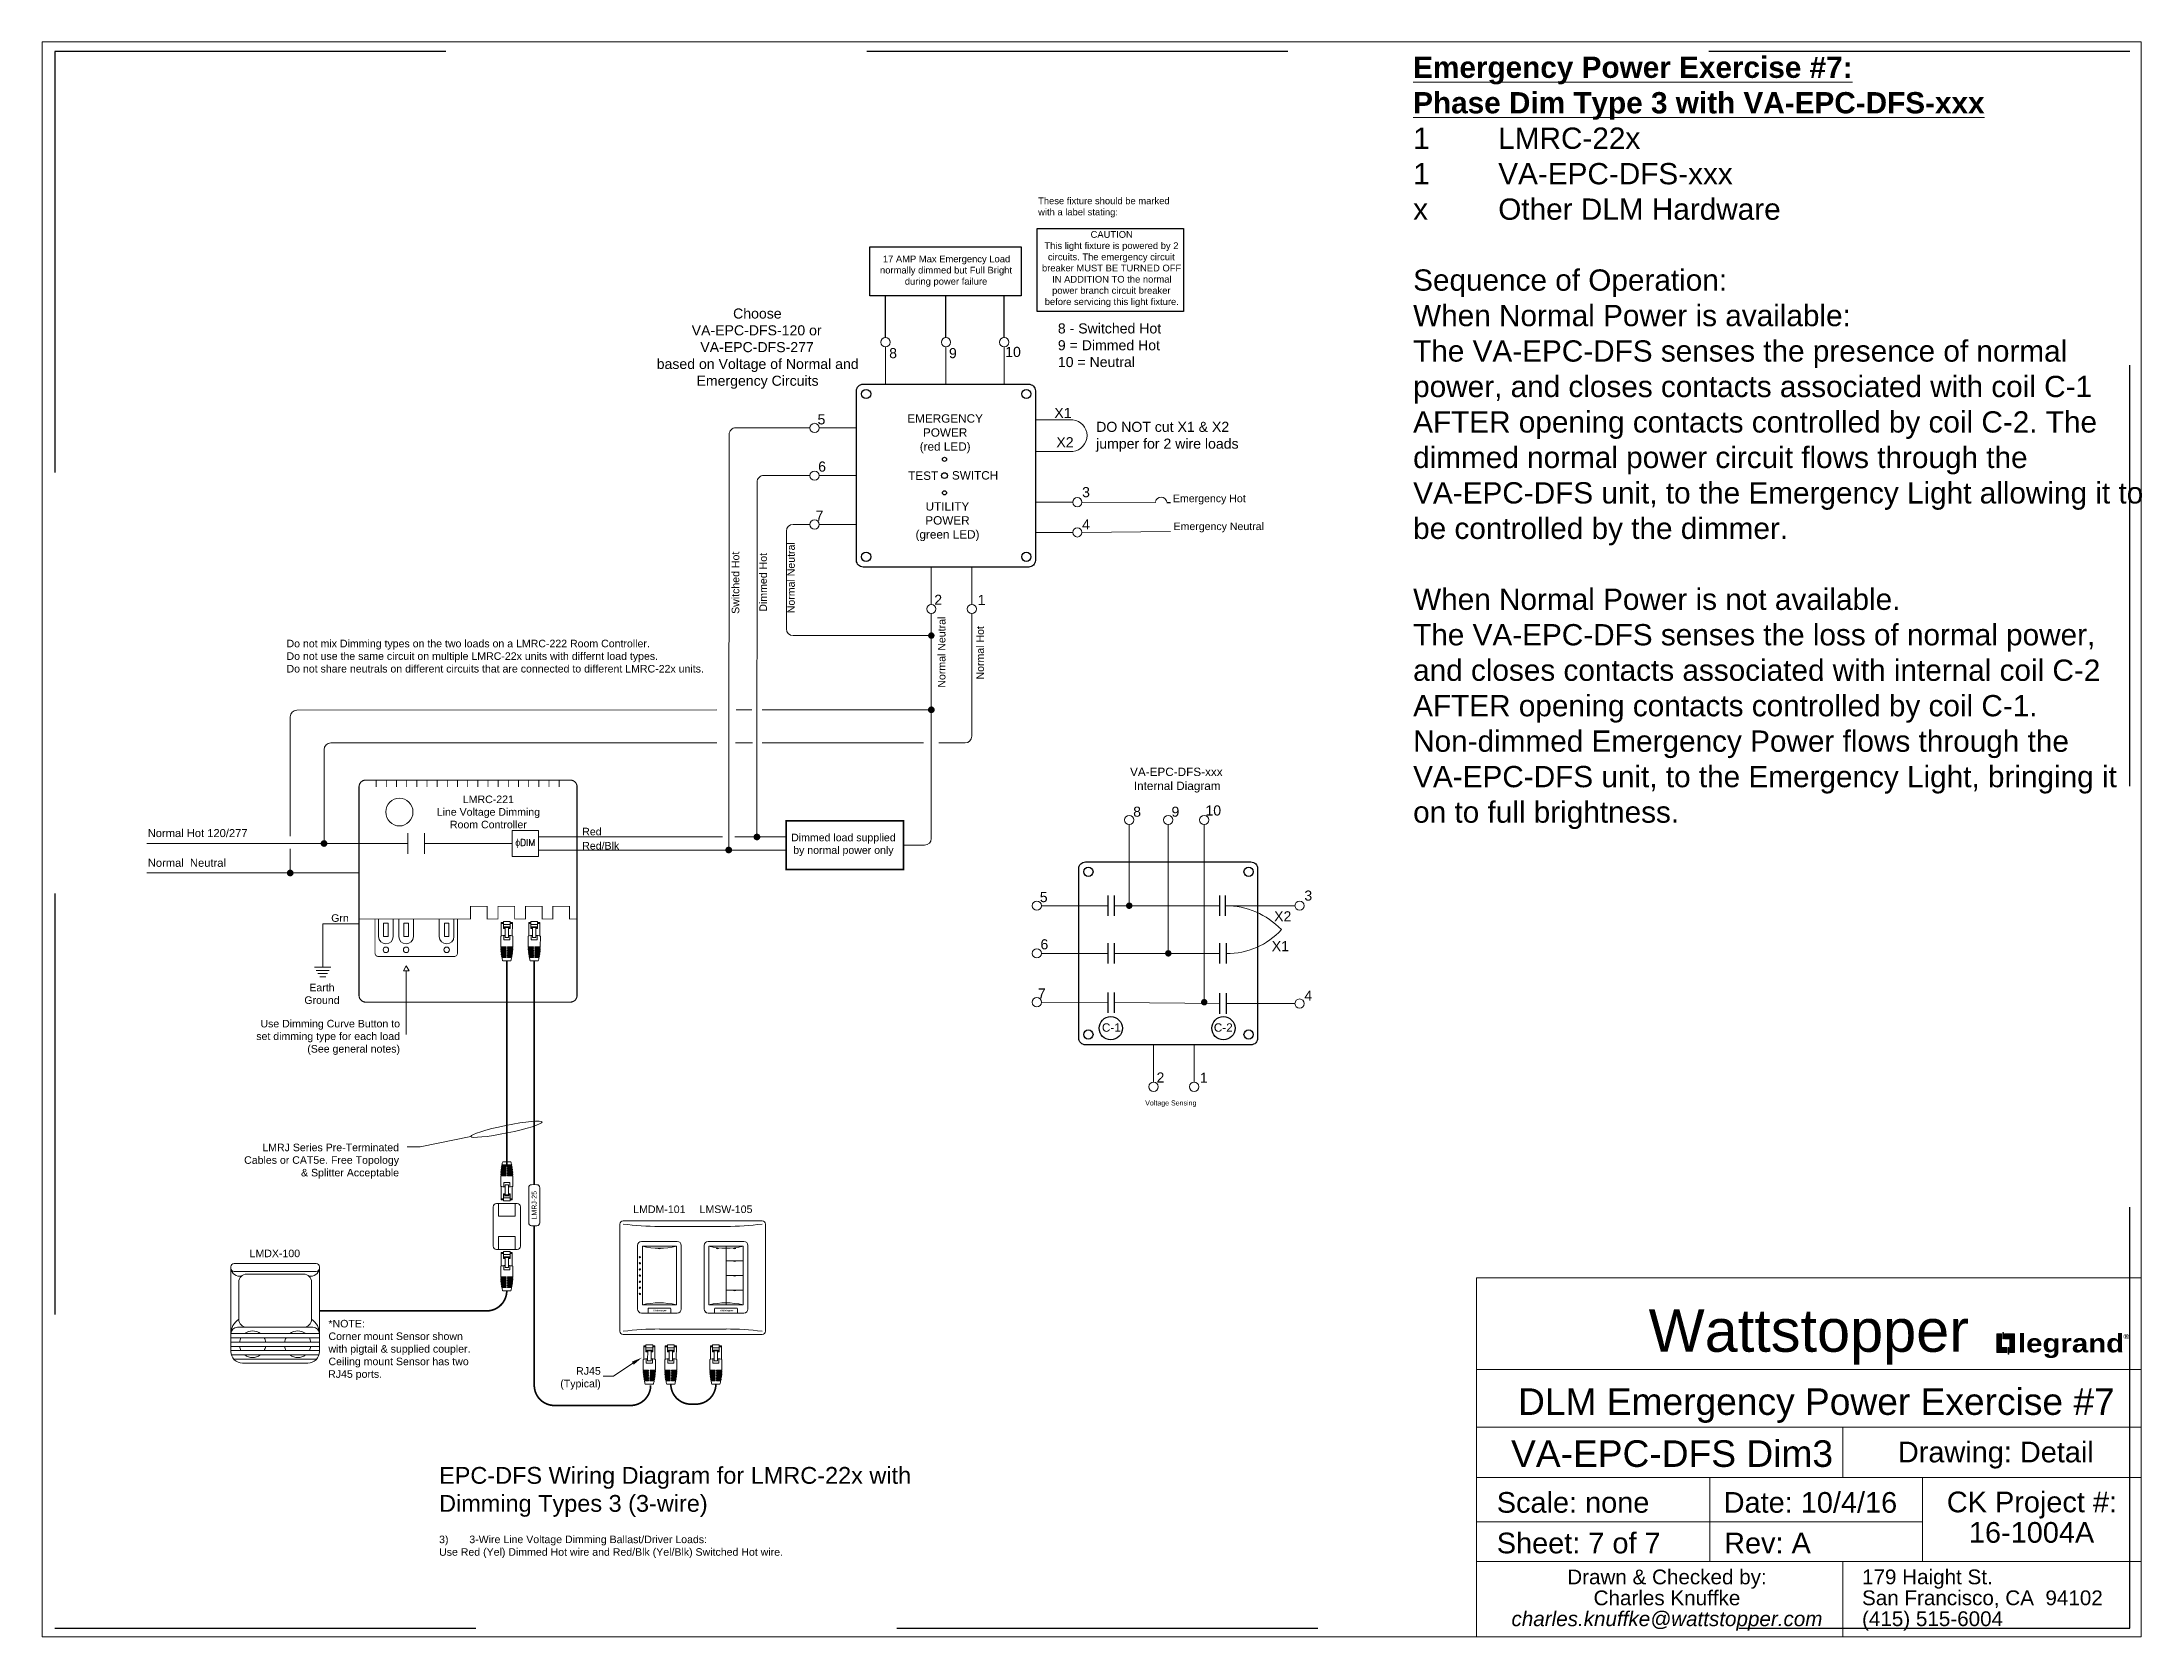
# Paper-space layout 'Emergency E7' of a CAD drawing. Header units: inches. Extents: x 6.51 to 16.38, y 0.58 to 8.08.
# The model-space entities are those that its viewports show. They can reach past a viewport. Long polylines and large blocks are cut down to what shows.
import ezdxf
from ezdxf.enums import TextEntityAlignment as Align

# ---------------------------------------------------------------- set-up
doc = ezdxf.new("R2010")
doc.units = ezdxf.units.IN
doc.header["$MEASUREMENT"] = 0
doc.linetypes.add('Demo', pattern=[0.5, 0.25, -0.25])
doc.linetypes.add('HIDDEN', pattern=[0.375, 0.25, -0.125])
doc.layers.get('0').update_dxf_attribs({"lineweight": 5})
doc.layers.add('PS Borders', color=40, linetype='Demo', lineweight=5, plot=False)
for name, color, linetype, lineweight in [('Title Block', 7, 'Continuous', 5), ('Viewport', 7, 'Continuous', 5), ('WS', 3, 'Continuous', 5), ('WS_DETAIL', 7, 'Continuous', 5), ('WS_LineVoltage', 1, 'Continuous', 5), ('WS_Text', 7, 'Continuous', 5)]:
    doc.layers.add(name, color=color, linetype=linetype, lineweight=lineweight)
doc.styles.add('ARIAL', font='arial.ttf')
doc.styles.add('Legrand', font='ariblk.ttf', dxfattribs={"height": 0.1875})
doc.styles.add('ROMANS', font='ROMANS.shx', dxfattribs={"height": 0.0625})

psp = doc.layouts.new('Emergency E7')

# ---------------------------------------------------------------- texts
note = psp.add_mtext_dynamic_manual_height_columns('{\\fArial|b1|i0|c0|p34;\\LEmergency Power Exercise #7:\\PPhase Dim Type 3 with VA-EPC-DFS-xxx}\\P1^ILMRC-22x\\P1^IVA-EPC-DFS-xxx\\Px^IOther DLM Hardware\\P\\PSequence of Operation:   \\PWhen Normal Power is available:\\PThe VA-EPC-DFS senses the presence of normal power, and closes contacts associated with coil C-1 AFTER opening contacts controlled by coil C-2. The dimmed normal power circuit flows through the VA-EPC-DFS unit, to the Emergency Light allowing it to be controlled by the dimmer.\\P\\PWhen Normal Power is not available.\\PThe VA-EPC-DFS senses the loss of normal power, and closes contacts associated with internal coil C-2 AFTER opening contacts controlled by coil C-1. Non-dimmed Emergency Power flows through the VA-EPC-DFS unit, to the Emergency Light, bringing it on to full brightness.\\P', width=3.422135, gutter_width=0.3125, heights=[3.7397, 0], dxfattribs=dict(insert=(12.9549, 8.011), char_height=0.1, attachment_point=1, style='ARIAL'))

msp = doc.modelspace()

# ---------------------------------------------------------------- texts
at = {"style": 'ARIAL'}
for s, height, p in [('*NOTE:', 0.2811, (1049.41, -457.168)), ('Corner mount Sensor shown', 0.28114, (1049.41, -457.637)), ('with pigtail & supplied coupler.', 0.28114, (1049.41, -458.106)), ('Ceiling mount Sensor has two', 0.28114, (1049.41, -458.574)), ('RJ45 ports.', 0.28114, (1049.397, -459.043))]:
    msp.add_text(s, height=height, dxfattribs=at).set_placement(p)
at = {"linetype": 'Continuous', "char_height": 0.28114, "attachment_point": 4, "style": 'ARIAL'}
for s, width, insert in [('Emergency Hot', 2.99769, (1080.824, -426.371)), ('Emergency Neutral', 3.4301, (1080.847, -427.409))]:
    msp.add_mtext_dynamic_manual_height_columns(s, width=width, gutter_width=1, heights=[0], dxfattribs=dict(at, insert=insert))
at = {"style": 'ARIAL'}
for s, insert, char_height, width, attachment_point in [('Do not mix Dimming types on the two loads on a LMRC-222 Room Controller.\\PDo not use the same circuit on multiple LMRC-22x units with differnt load types.\\PDo not share neutrals on different circuits that are connected to different LMRC-22x units.', (1047.849, -431.586), 0.28125, 16.24665, 1), ('Dimmed load supplied by normal power only', (1068.564, -438.802), 0.28125, 4.37258, 2), ('Grn', (1049.511, -441.941), 0.281, 4.41089, 4), ('Earth\\PGround', (1049.168, -444.761), 0.281, 7.21437, 5), ('LMDX-100', (1047.415, -454.274), 0.2812, 5.12131, 2), ('{\\H2.2222x;EPC-DFS Wiring Diagram for LMRC-22x with Dimming Types 3 (3-wire)\\P}\\P\\pi-0.84375,l0.84375;3)^I3-Wire Line Voltage Dimming Ballast/Driver Loads:^JUse Red (Yel) Dimmed Hot wire and Red/Blk (Yel/Blk) Switched Hot wire.', (1053.524, -462.36), 0.28125, 17.701, 1)]:
    msp.add_mtext(s, dxfattribs=dict(at, insert=insert, char_height=char_height, width=width, attachment_point=attachment_point))
at = {"color": 7, "linetype": 'Continuous', "insert": (1042.686, -438.781), "char_height": 0.29701, "width": 4.07419, "attachment_point": 4, "style": 'ARIAL'}
msp.add_mtext('Normal Hot 120/277', dxfattribs=at)
at = {"linetype": 'Continuous', "style": 'ARIAL'}
for s, insert, char_height, width, attachment_point in [('Red', (1058.849, -438.724), 0.2811, 0.72574, 4), ('Red/Blk', (1058.849, -439.253), 0.2811, 3.8626, 4), ('Use Dimming Curve Button to set dimming type for each load (See general notes)', (1052.072, -445.726), 0.28114, 5.5991, 3), ('LMRJ Series Pre-Terminated \\PCables or CAT5e. Free Topology \\P& Splitter Acceptable', (1052.035, -450.332), 0.28114, 6.9777, 3)]:
    msp.add_mtext(s, dxfattribs=dict(at, insert=insert, char_height=char_height, width=width, attachment_point=attachment_point))
at = {"color": 7, "insert": (1042.69, -439.887), "char_height": 0.29701, "width": 5.6368, "attachment_point": 4, "style": 'ARIAL'}
msp.add_mtext('Normal  Neutral', dxfattribs=at)
at = {"layer": 'WS_LineVoltage', "insert": (1072.492, -420.737), "char_height": 0.375, "attachment_point": 1, "style": 'ARIAL'}
msp.add_mtext_dynamic_manual_height_columns('9', width=0.19892, gutter_width=1, heights=[0], dxfattribs=at)
at = {"layer": 'WS_LineVoltage', "lineweight": -3, "char_height": 0.3125, "attachment_point": 1, "style": 'ARIAL'}
for s, insert in [('\\pi0.19471;C-1', (1077.988, -445.856)), ('\\pi0.16614;C-2', (1082.178, -445.856))]:
    msp.add_mtext_dynamic_manual_height_columns(s, width=0.99096, gutter_width=1, heights=[0], dxfattribs=dict(at, insert=insert))
at = {"layer": 'WS_Text', "lineweight": -3, "insert": (1075.808, -415.134), "char_height": 0.25, "width": 5.42865, "attachment_point": 1, "style": 'ARIAL'}
msp.add_mtext('These fixture should be marked with a label stating:\\P\\P\\pi1.9515;CAUTION\\P\\pi0.23325;This light fixture is powered by 2 \\P\\pi0.36431;circuits. The emergency circuit \\P\\pi0.14321;breaker MUST BE TURNED OFF \\P\\pi0.52086;IN ADDITION TO the normal \\P\\pi0.52026;power branch circuit breaker \\P\\pi0.24656;before servicing this light fixture.', dxfattribs=at)
at = {"layer": 'WS_Text', "lineweight": -3, "attachment_point": 1, "style": 'ARIAL'}
for s, width, insert, char_height in [('\\pi0.3777;17 AMP Max Emergency Load \\P\\pi0.27179;normally dimmed but Full Bright \\P\\pi1.1939;during power failure', 5.42865, (1069.655, -417.295), 0.25), ('\\pi3.3831;Choose\\P\\pi1.8433;VA-EPC-DFS-120 or\\P\\pi2.1645;VA-EPC-DFS-277\\P\\pi0.54119;based on Voltage of Normal and \\P\\pi2.0221;Emergency Circuits', 8.52406, (1061.078, -419.263), 0.375), ('8 - Switched Hot\\P9 = Dimmed Hot\\P10 = Neutral', 5.77096, (1076.543, -419.817), 0.375), ('8', 0.375, (1070.268, -420.737), 0.375), ('10', 0.375, (1074.583, -420.691), 0.375), ('5', 0.19892, (1067.603, -423.201), 0.375), ('\\pi-0.089677;EMERGENCY\\P\\pi0.49322;POWER\\P\\pi0.37321;(red LED)', 2.59648, (1071.031, -423.199), 0.3125), ('X1', 0.375, (1076.411, -422.961), 0.375), ('X2', 0.375, (1076.487, -424.051), 0.375), ('DO NOT cut X1 & X2\\Pjumper for 2 wire loads', 5.77096, (1077.967, -423.479), 0.375), ('6', 0.375, (1067.627, -424.956), 0.375), ('\\pi0.74987;TEST', 2.59648, (1070.226, -425.327), 0.3125), ('\\pi0.1695;SWITCH', 2.00595, (1072.432, -425.315), 0.3125), ('\\pi0.50452;UTILITY\\P\\pi0.49322;POWER\\P\\pi0.13042;(green LED)', 2.59648, (1071.118, -426.469), 0.3125), ('3', 0.19892, (1077.444, -425.908), 0.375), ('7', 0.19892, (1067.531, -426.784), 0.375), ('4', 0.19892, (1077.444, -427.109), 0.375), ('2', 0.19892, (1071.945, -429.912), 0.375), ('1', 0.19892, (1073.561, -429.917), 0.375), ('\\pi-0.12787;VA-EPC-DFS-xxx\\P\\pi0.012495;Internal Diagram', 3.18324, (1079.356, -436.344), 0.3125), ('8', 0.375, (1079.345, -437.795), 0.375), ('9', 0.19892, (1080.769, -437.795), 0.375), ('10', 0.375, (1082.032, -437.75), 0.375), ('5', 0.19892, (1075.871, -440.973), 0.375), ('3', 0.19892, (1085.712, -440.916), 0.375), ('X2', 0.375, (1084.587, -441.687), 0.375), ('6', 0.375, (1075.895, -442.729), 0.375), ('X1', 0.375, (1084.499, -442.798), 0.375), ('7', 0.19892, (1075.799, -444.557), 0.375), ('4', 0.19892, (1085.712, -444.638), 0.375), ('2', 0.19892, (1080.213, -447.684), 0.375), ('1', 0.19892, (1081.828, -447.69), 0.375), ('Voltage Sensing', 2.2254, (1079.791, -448.724), 0.1875)]:
    msp.add_mtext_dynamic_manual_height_columns(s, width=width, gutter_width=1, heights=[0], dxfattribs=dict(at, insert=insert, char_height=char_height))
at = {"layer": 'WS_Text', "lineweight": -3, "attachment_point": 1, "rotation": 90, "style": 'ARIAL'}
for s, width, insert, char_height in [('Normal Neutral', 3.14142, (1066.475, -430.6), 0.28125), ('Switched Hot', 2.93246, (1064.409, -430.624), 0.28125), ('Dimmed Hot', 2.93246, (1065.438, -430.541), 0.2812), ('Normal Neutral', 3.62994, (1072.08, -433.369), 0.28125), ('Normal Hot', 2.18534, (1073.512, -433.066), 0.2812)]:
    msp.add_mtext_dynamic_manual_height_columns(s, width=width, gutter_width=1, heights=[0], dxfattribs=dict(at, insert=insert, char_height=char_height))

# ---------------------------------------------------------------- blocks, each defined once
blk = doc.blocks.new('Title_Knuffke')
h = blk.add_hatch(color=256)
h.dxf.hatch_style = 1
h.paths.add_polyline_path([(-0.6787, 1.3372), (-0.6317, 1.3372), (-0.6317, 1.3606), (-0.657, 1.3606), (-0.657, 1.4242), (-0.6787, 1.4242)])
h.paths.add_polyline_path([(-0.6228, 1.361), (-0.6259, 1.361), (-0.6259, 1.3301), (-0.6228, 1.3301)])
h.paths.add_polyline_path([(-0.6513, 1.4008), (-0.6481, 1.4008), (-0.6481, 1.4316), (-0.6513, 1.4316)])
h.paths.add_polyline_path([(-0.617, 1.4011), (-0.617, 1.3376), (-0.5953, 1.3376), (-0.5953, 1.4245), (-0.6424, 1.4245), (-0.6424, 1.4011)])
for points in [[(-0.657, 1.3606), (-0.6317, 1.3606), (-0.6317, 1.3372), (-0.6787, 1.3372), (-0.6787, 1.4242), (-0.657, 1.4242)], [(-0.6481, 1.4008), (-0.6513, 1.4008), (-0.6513, 1.4316), (-0.6481, 1.4316)], [(-0.617, 1.4011), (-0.6424, 1.4011), (-0.6424, 1.4245), (-0.5953, 1.4245), (-0.5953, 1.3376), (-0.617, 1.3376)], [(-0.6259, 1.361), (-0.6228, 1.361), (-0.6228, 1.3301), (-0.6259, 1.3301)]]:
    blk.add_lwpolyline(points, close=True)
at = {"layer": 'Title Block', "color": 7, "linetype": 'Continuous'}
for p, q in [((-3.125, 0), (-3.125, 1.6875)), ((-3.125, 1.6875), (0, 1.6875)), ((0, 1.6875), (0, 0)), ((-3.125, 1.257), (0, 1.257)), ((-3.125, 0.9861), (0, 0.9861)), ((-1.4028, 0.75), (-1.4028, 0.9861)), ((-3.125, 0.75), (0, 0.75)), ((-2.0278, 0.3542), (-2.0278, 0.75)), ((-1.0278, 0.3542), (-1.0278, 0.75)), ((-1.0278, 0.5417), (-3.125, 0.5417)), ((0, 0.3542), (-3.125, 0.3542)), ((-1.4028, 0), (-1.4028, 0.3542)), ((0, 0), (-3.125, 0))]:
    blk.add_line(p, q, dxfattribs=at)
at = {"style": 'Legrand'}
blk.add_text('legrand', height=0.08643, dxfattribs=at).set_placement((-0.5795, 1.381), align=Align.MIDDLE_LEFT)
blk.add_text('®', height=0.0235, dxfattribs=at).set_placement((-0.0839, 1.4002))
at = {"insert": (-1.5625, 1.4104), "char_height": 0.0375, "attachment_point": 5, "style": 'ARIAL'}
blk.add_mtext_dynamic_manual_height_columns('\\A2;{\\fArial|b0|i0|c0|p34;\\H5.3333x;Wattstopper}', width=0.688877, gutter_width=0.9375, heights=[0], dxfattribs=at)
at = {"layer": 'Title Block', "color": 7, "style": 'ARIAL'}
blk.add_text('CK Project #:', height=0.0972, dxfattribs=at).set_placement((-0.5139, 0.5861), align=Align.CENTER)
at = {"layer": 'Title Block', "color": 7, "char_height": 0.0694, "line_spacing_factor": 0.85, "style": 'ARIAL'}
for s, insert, width, attachment_point in [('Drawn & Checked by:\\PCharles Knuffke\\P{\\fArial|b0|i1|c0|p34;charles.knuffke@wattstopper.com}', (-2.2292, 0.317), 1.258431, 2), ('179 Haight St.\\PSan Francisco, CA  94102\\P(415) 515-6004', (-1.3124, 0.3173), 1.312364, 1)]:
    blk.add_mtext(s, dxfattribs=dict(at, insert=insert, width=width, attachment_point=attachment_point))
at = {"layer": 'Viewport', "style": 'ARIAL', "flags": 8}
for tag, height, p in [('SITE_NAME', 0.125, (-1.5271, 1.0438)), ('DRAWING_DEF', 0.125, (-2.2053, 0.7995)), ('DRAWING_TYPE', 0.0972, (-0.6836, 0.8208)), ('JOB#', 0.0972, (-0.5155, 0.443))]:
    blk.add_attdef(tag, text='', height=height, dxfattribs=at).set_placement(p, align=Align.CENTER)
for tag, p in [('SCALE', (-3.0291, 0.584)), ('DATE', (-1.9625, 0.584)), ('SHEET#', (-3.0291, 0.3931)), ('REVISION', (-1.9605, 0.3931))]:
    blk.add_attdef(tag, p, '', height=0.0972, dxfattribs=at)
blk = doc.blocks.new('A$C28216DC1')
at = {"layer": 'WS_DETAIL'}
blk.add_lwpolyline([(22.84, 8.11), (17.13, 4.27), (13.98, 4.27)], dxfattribs=at)
blk.add_solid([(23.11, 7.67), (22.56, 8.56), (25.52, 9.76)], dxfattribs=at)
at = {"layer": 'WS_DETAIL', "linetype": 'Continuous', "insert": (13.29, 3.59), "char_height": 2.25, "width": 37.309, "attachment_point": 6, "style": 'ARIAL'}
blk.add_mtext('\\pi29.81;RJ45\\P\\pi22.42;(Typical)', dxfattribs=at)
blk = doc.blocks.new('*U130')
for p, q in [((-1.8, 7.34), (-1.81, 4.17)), ((-1.64, 7.37), (-1.63, 11.37)), ((-1.63, 11.37), (-0.99, 11.37)), ((-1.63, 11.09), (-0.99, 11.09)), ((1, 11.65), (-0.99, 11.65)), ((-0.99, 11.65), (-0.99, 9.56)), ((-0.99, 10.79), (1, 10.79)), ((-0.99, 10.12), (1, 10.12)), ((-0.5, 9.76), (-0.99, 9.76)), ((-0.99, 9.56), (-0.5, 9.56)), ((-0.9, 7.49), (-0.9, 6.2)), ((-0.5, 6.9), (-0.49, 10.12)), ((0.5, 6.89), (-0.5, 6.9)), ((0.51, 9.89), (-0.49, 9.89)), ((0.5, 6.89), (0.51, 10.12)), ((1, 9.56), (0.5, 9.56)), ((1, 9.76), (0.51, 9.76)), ((0.9, 7.49), (0.9, 6.2)), ((1, 11.65), (1, 9.56)), ((1.65, 11.37), (1, 11.37)), ((1, 11.09), (1.65, 11.09)), ((1.64, 7.37), (1.65, 11.37)), ((1.81, 7.33), (1.8, 4.16)), ((-0.21, 4.16), (-1.81, 4.17)), ((-0.21, 3.92), (-1.81, 3.92)), ((-0.21, 3.67), (-1.8, 3.67)), ((-0.21, 3.42), (-1.79, 3.43)), ((-0.21, 3.18), (-1.78, 3.18)), ((-0.22, 2.93), (-1.76, 2.93)), ((-0.22, 2.69), (-1.74, 2.69)), ((-0.22, 2.44), (-1.71, 2.44)), ((-0.22, 2.19), (-1.68, 2.19)), ((-0.22, 1.95), (-1.65, 1.95)), ((-0.22, 1.7), (-1.61, 1.7)), ((-0.22, 1.45), (-1.57, 1.45)), ((-0.22, 1.21), (-1.52, 1.21)), ((-0.22, 0.96), (-1.47, 0.96)), ((-1.21, 0), (1.21, 0)), ((0.9, 6.2), (-0.9, 6.2)), ((-0.81, 3.67), (-0.82, 3.43)), ((-0.82, 3.18), (-0.82, 2.93)), ((-0.82, 2.69), (-0.82, 2.44)), ((-0.82, 2.19), (-0.82, 1.95)), ((-0.82, 1.7), (-0.82, 1.45)), ((-0.82, 1.21), (-0.82, 0.96)), ((-0.81, 4.16), (-0.81, 3.92)), ((-0.22, 2.93), (-0.21, 3.18)), ((-0.22, 2.44), (-0.22, 2.69)), ((-0.22, 1.95), (-0.22, 2.19)), ((-0.22, 1.45), (-0.22, 1.7)), ((-0.22, 0.96), (-0.22, 1.21)), ((-0.21, 3.92), (-0.21, 4.16)), ((-0.21, 3.42), (-0.21, 3.67)), ((0.2, 1.95), (0.2, 2.19)), ((1.67, 2.19), (0.2, 2.19)), ((1.64, 1.94), (0.2, 1.95)), ((0.2, 1.45), (0.2, 1.7)), ((1.6, 1.7), (0.2, 1.7)), ((1.55, 1.45), (0.2, 1.45)), ((0.2, 0.96), (0.2, 1.21)), ((1.51, 1.2), (0.2, 1.21)), ((1.45, 0.96), (0.2, 0.96)), ((0.21, 3.92), (0.21, 4.16)), ((1.8, 4.16), (0.21, 4.16)), ((1.8, 3.91), (0.21, 3.92)), ((0.21, 3.42), (0.21, 3.67)), ((1.79, 3.67), (0.21, 3.67)), ((1.78, 3.42), (0.21, 3.42)), ((0.21, 2.93), (0.21, 3.18)), ((1.77, 3.18), (0.21, 3.18)), ((1.75, 2.93), (0.21, 2.93)), ((0.21, 2.44), (0.21, 2.68)), ((1.73, 2.68), (0.21, 2.68)), ((1.7, 2.44), (0.21, 2.44)), ((0.8, 1.7), (0.8, 1.45)), ((0.8, 1.21), (0.8, 0.96)), ((0.81, 4.16), (0.81, 3.92)), ((0.81, 3.67), (0.81, 3.42)), ((0.81, 3.18), (0.81, 2.93)), ((0.81, 2.68), (0.81, 2.44)), ((0.81, 2.19), (0.81, 1.94))]:
    blk.add_line(p, q)
for centre, radius, start, end in [((-0.01, -0.65), 8.19, 93.42122, 102.66034), ((-0.01, -0.65), 8.19, 77.17806, 86.41718), ((13.26, 4.15), 15.07, 180.85618, 181.79342), ((13.26, 4.15), 15.07, 182.73115, 183.66964), ((13.26, 4.15), 15.07, 184.60914, 185.5499), ((13.26, 4.15), 15.07, 186.49219, 187.43627), ((13.26, 4.15), 15.07, 188.38241, 189.33088), ((13.26, 4.15), 15.07, 190.28195, 191.23592), ((13.26, 4.15), 15.07, 192.19309, 195.95706), ((-13.27, 4.18), 15.07, 343.88134, 347.64532), ((-13.27, 4.18), 15.07, 348.60248, 349.55645), ((-13.27, 4.18), 15.07, 350.50753, 351.456), ((-13.27, 4.18), 15.07, 352.40213, 353.34621), ((-13.27, 4.18), 15.07, 354.2885, 355.22926), ((-13.27, 4.18), 15.07, 356.16876, 357.10725), ((-13.27, 4.18), 15.07, 358.04499, 358.98222)]:
    blk.add_arc(centre, radius, start, end)
blk = doc.blocks.new('*U131')
for p, q in [((1.21, 0), (-1.21, 0)), ((-1.81, -7.33), (-1.8, -4.16)), ((-1.8, -3.91), (-0.21, -3.92)), ((-1.8, -4.16), (-0.21, -4.16)), ((-1.79, -3.67), (-0.21, -3.67)), ((-1.78, -3.42), (-0.21, -3.42)), ((-1.77, -3.18), (-0.21, -3.18)), ((-1.75, -2.93), (-0.21, -2.93)), ((-1.73, -2.68), (-0.21, -2.68)), ((-1.7, -2.44), (-0.21, -2.44)), ((-1.67, -2.19), (-0.2, -2.19)), ((-1.64, -1.94), (-0.2, -1.95)), ((-1.6, -1.7), (-0.2, -1.7)), ((-1.55, -1.45), (-0.2, -1.45)), ((-1.51, -1.2), (-0.2, -1.21)), ((-1.45, -0.96), (-0.2, -0.96)), ((-0.9, -7.49), (-0.9, -6.2)), ((-0.9, -6.2), (0.9, -6.2)), ((-0.81, -2.19), (-0.81, -1.94)), ((-0.81, -2.68), (-0.81, -2.44)), ((-0.81, -3.18), (-0.81, -2.93)), ((-0.81, -3.67), (-0.81, -3.42)), ((-0.81, -4.16), (-0.81, -3.92)), ((-0.8, -1.21), (-0.8, -0.96)), ((-0.8, -1.7), (-0.8, -1.45)), ((-0.21, -2.44), (-0.21, -2.68)), ((-0.21, -2.93), (-0.21, -3.18)), ((-0.21, -3.42), (-0.21, -3.67)), ((-0.21, -3.92), (-0.21, -4.16)), ((-0.2, -0.96), (-0.2, -1.21)), ((-0.2, -1.45), (-0.2, -1.7)), ((-0.2, -1.95), (-0.2, -2.19)), ((0.22, -2.93), (0.21, -3.18)), ((0.21, -3.18), (1.78, -3.18)), ((0.21, -3.42), (1.79, -3.43)), ((0.21, -3.42), (0.21, -3.67)), ((0.21, -3.67), (1.8, -3.67)), ((0.21, -3.92), (1.81, -3.92)), ((0.21, -3.92), (0.21, -4.16)), ((0.21, -4.16), (1.81, -4.17)), ((0.22, -0.96), (1.47, -0.96)), ((0.22, -0.96), (0.22, -1.21)), ((0.22, -1.21), (1.52, -1.21)), ((0.22, -1.45), (1.57, -1.45)), ((0.22, -1.45), (0.22, -1.7)), ((0.22, -1.7), (1.61, -1.7)), ((0.22, -1.95), (1.65, -1.95)), ((0.22, -1.95), (0.22, -2.19)), ((0.22, -2.19), (1.68, -2.19)), ((0.22, -2.44), (1.71, -2.44)), ((0.22, -2.44), (0.22, -2.69)), ((0.22, -2.69), (1.74, -2.69)), ((0.22, -2.93), (1.76, -2.93)), ((0.81, -3.67), (0.82, -3.43)), ((0.81, -4.16), (0.81, -3.92)), ((0.82, -1.21), (0.82, -0.96)), ((0.82, -1.7), (0.82, -1.45)), ((0.82, -2.19), (0.82, -1.95)), ((0.82, -2.69), (0.82, -2.44)), ((0.82, -3.18), (0.82, -2.93)), ((0.9, -7.49), (0.9, -6.2)), ((1.8, -7.34), (1.81, -4.17)), ((-1.64, -7.37), (-1.65, -11.37)), ((-1, -11.09), (-1.65, -11.09)), ((-1.65, -11.37), (-1, -11.37)), ((-1, -11.65), (-1, -9.56)), ((-1, -9.56), (-0.5, -9.56)), ((-1, -9.76), (-0.51, -9.76)), ((0.99, -10.12), (-1, -10.12)), ((0.99, -10.79), (-1, -10.79)), ((-1, -11.65), (0.99, -11.65)), ((-0.5, -6.89), (-0.51, -10.12)), ((-0.51, -9.89), (0.49, -9.89)), ((-0.5, -6.89), (0.5, -6.9)), ((0.5, -6.9), (0.49, -10.12)), ((0.99, -9.56), (0.5, -9.56)), ((0.5, -9.76), (0.99, -9.76)), ((0.99, -11.65), (0.99, -9.56)), ((1.63, -11.09), (0.99, -11.09)), ((1.63, -11.37), (0.99, -11.37)), ((1.64, -7.37), (1.63, -11.37))]:
    blk.add_line(p, q)
for centre, radius, start, end in [((13.27, -4.18), 15.07, 163.88134, 167.64532), ((13.27, -4.18), 15.07, 178.04499, 178.98222), ((13.27, -4.18), 15.07, 176.16876, 177.10725), ((13.27, -4.18), 15.07, 174.2885, 175.22926), ((13.27, -4.18), 15.07, 172.40213, 173.34621), ((13.27, -4.18), 15.07, 170.50753, 171.456), ((13.27, -4.18), 15.07, 168.60248, 169.55645), ((-13.26, -4.15), 15.07, 12.19309, 15.95706), ((-13.26, -4.15), 15.07, 10.28195, 11.23592), ((-13.26, -4.15), 15.07, 8.38241, 9.33088), ((-13.26, -4.15), 15.07, 6.49219, 7.43627), ((-13.26, -4.15), 15.07, 4.60914, 5.5499), ((-13.26, -4.15), 15.07, 2.73115, 3.66964), ((-13.26, -4.15), 15.07, 0.85618, 1.79342), ((0.01, 0.65), 8.19, 257.17806, 266.41718), ((0.01, 0.65), 8.19, 273.42122, 282.66034)]:
    blk.add_arc(centre, radius, start, end)
blk = doc.blocks.new('*U135')
at = {"linetype": 'HIDDEN'}
for p, q in [((-2.48, 3.03), (-2.48, 6.83)), ((2.48, 6.83), (2.48, 3.03)), ((2.48, 3.03), (-2.48, 3.03)), ((2.48, -3.03), (-2.48, -3.03)), ((-2.48, -3.03), (-2.48, -6.83)), ((2.48, -6.83), (2.48, -3.03))]:
    blk.add_line(p, q, dxfattribs=at)
for p, q in [((2.48, 6.83), (-2.48, 6.83)), ((2.48, -6.83), (-2.48, -6.83))]:
    blk.add_line(p, q)
for points in [[(-2.48, -6.83), (-3.08, -6.83, -0.414214), (-4.08, -5.83), (-4.08, 5.83, -0.414214), (-3.08, 6.83), (-2.48, 6.83)], [(2.48, 6.83), (3.08, 6.83, -0.414214), (4.08, 5.83), (4.08, -5.83, -0.414214), (3.08, -6.83), (2.48, -6.83)]]:
    blk.add_lwpolyline(points, format="xyb")
blk = doc.blocks.new('*U138')
at = {"const_width": 0.5}
for points in [[(0, 132.37), (0, 6)], [(34.64, 6), (34.64, 6)], [(6, 0), (28.64, 0)]]:
    blk.add_lwpolyline(points, dxfattribs=at)
for points in [[(0, 6, 0.414214), (6, 0)], [(28.64, 0, 0.414214), (34.64, 6)]]:
    blk.add_lwpolyline(points, format="xyb", dxfattribs=at)
blk = doc.blocks.new('*U134')
blk.add_lwpolyline([(-1.66, -5.21), (-1.66, 5.21, -0.414214), (-0.78, 6.09), (0.78, 6.09, -0.414214), (1.66, 5.21), (1.66, -5.21, -0.414214), (0.78, -6.09), (-0.78, -6.09, -0.414214)], format="xyb", close=True)
at = {"insert": (0, 0), "char_height": 1.5, "attachment_point": 5, "rotation": 90, "style": 'ARIAL', "bg_fill": 3, "box_fill_scale": 1, "bg_fill_color": 256, "bg_fill_transparency": 0}
blk.add_mtext_dynamic_manual_height_columns('LMRJ-25', width=12.0337, gutter_width=70, heights=[0], dxfattribs=at)
blk = doc.blocks.new('*U264')
for p, q in [((-17.89, 50.31), (-17.89, 44.1)), ((-17.89, 50.31), (-17.89, 44.1)), ((-12.94, 50.31), (-12.94, 44.1)), ((-12.94, 50.31), (-12.94, 44.1)), ((-26, 47.2), (-17.89, 47.2)), ((-12.94, 47.2), (13.17, 47.2)), ((-26.64, 24.72), (-26.64, 19.51)), ((-22.27, 19.51), (-22.27, 24.72)), ((-20.61, 24.72), (-20.61, 19.51)), ((-16.25, 19.51), (-16.25, 24.72)), ((-8.56, 24.72), (-8.56, 19.51)), ((-4.19, 19.51), (-4.19, 24.72))]:
    blk.add_line(p, q)
for points, const_width in [([(-0.09, 66.07), (30.45, 66.07, -0.414214), (32.44, 64.07), (32.44, 2, -0.414214), (30.45, 0), (-30.45, 0, -0.414214), (-32.44, 2), (-32.44, 64.07, -0.414214), (-30.45, 66.07), (-0.09, 66.07)], 0.343), ([(-27.68, 24.72), (-27.68, 14.58, 0.414214), (-26.68, 13.58), (-4.15, 13.58, 0.414214), (-3.15, 14.58), (-3.15, 24.72)], 0.25)]:
    blk.add_lwpolyline(points, format="xyb", dxfattribs=dict(const_width=const_width))
at = {"const_width": 0.25}
for points in [[(-27.34, 64.06), (-27.34, 66.07)], [(-24.32, 64.06), (-24.32, 66.07)], [(-21.29, 64.06), (-21.29, 66.07)], [(-18.27, 64.06), (-18.27, 66.07)], [(-15.24, 64.06), (-15.24, 66.07)], [(-12.22, 64.06), (-12.22, 66.07)], [(-9.19, 64.06), (-9.19, 66.07)], [(-6.17, 64.06), (-6.17, 66.07)], [(-3.15, 64.06), (-3.15, 66.07)], [(-0.12, 64.06), (-0.12, 66.07)], [(2.9, 64.06), (2.9, 66.07)], [(5.93, 64.06), (5.93, 66.07)], [(8.95, 64.06), (8.95, 66.07)], [(11.98, 64.06), (11.98, 66.07)], [(15, 64.06), (15, 66.07)], [(18.03, 64.06), (18.03, 66.07)], [(21.05, 64.06), (21.05, 66.07)], [(24.07, 64.06), (24.07, 66.07)], [(27.1, 64.06), (27.1, 66.07)], [(32.44, 24.72), (30.2, 24.72), (30.2, 28.51), (25.24, 28.51), (25.24, 24.72), (22.03, 24.72), (22.03, 28.51), (17.07, 28.51), (17.07, 24.72), (13.86, 24.72), (13.86, 28.51), (8.9, 28.51), (8.9, 24.72), (5.69, 24.72), (5.69, 28.51), (0.73, 28.51), (0.73, 24.72), (-32.44, 24.72)]]:
    blk.add_lwpolyline(points, dxfattribs=at)
blk.add_lwpolyline([(-20.43, 52.43), (-21.24, 52.51), (-21.99, 52.75), (-22.67, 53.13), (-23.27, 53.64), (-23.77, 54.26), (-24.14, 54.98), (-24.38, 55.78), (-24.46, 56.64), (-24.46, 56.64), (-24.38, 57.45), (-24.14, 58.2), (-23.77, 58.89), (-23.27, 59.49), (-22.67, 59.98), (-21.99, 60.36), (-21.24, 60.59), (-20.43, 60.68), (-20.43, 60.68), (-19.63, 60.59), (-18.87, 60.36), (-18.19, 59.98), (-17.59, 59.49), (-17.09, 58.89), (-16.72, 58.2), (-16.48, 57.45), (-16.4, 56.64), (-16.4, 56.64), (-16.48, 55.78), (-16.72, 54.98), (-17.09, 54.26), (-17.59, 53.64), (-18.19, 53.13), (-18.87, 52.75), (-19.63, 52.51), (-20.43, 52.43), (-20.43, 52.43), (-20.43, 52.43)])
for points in [[(13.17, 51.08), (20.92, 51.08), (20.92, 43.33), (13.17, 43.33)], [(-25.12, 19.51), (-23.79, 19.51), (-23.79, 23.54), (-25.12, 23.54)], [(-19.09, 19.51), (-17.77, 19.51), (-17.77, 23.54), (-19.09, 23.54)], [(-7.04, 19.51), (-5.71, 19.51), (-5.71, 23.54), (-7.04, 23.54)]]:
    blk.add_lwpolyline(points, close=True)
for centre in [(-24.45, 15.57), (-18.43, 15.57), (-6.37, 15.57)]:
    blk.add_circle(centre, 0.819)
for centre in [(-24.45, 19.51), (-18.43, 19.51), (-6.37, 19.51)]:
    blk.add_arc(centre, 2.18, 180, 0)
at = {"insert": (6.05, 61.48), "char_height": 2.25, "width": 40.9705, "attachment_point": 2, "style": 'ROMANS'}
blk.add_mtext('{\\fArial|b0|i0|c0|p34;LMRC-221\\PLine Voltage Dimming\\PRoom Controller}', dxfattribs=at)
at = {"linetype": 'Continuous', "insert": (17.05, 47.2), "char_height": 2, "width": 5.8059, "attachment_point": 5, "style": 'ROMANS'}
blk.add_mtext('ɸDIM', dxfattribs=at)
blk = doc.blocks.new('WallPlate2Gang')
for p, q in [((-20.79, 0.96), (-20.79, 32.88)), ((-19.83, 33.84), (19.83, 33.84)), ((10.76, 32.2), (-9.07, 32.2)), ((0, 33.84), (1.69, 33.84)), ((19.83, 33.84), (21.52, 33.84)), ((22.48, 32.88), (22.48, 0.96)), ((-15.56, 26.52), (-15.56, 7.57)), ((-14.38, 27.7), (-3.75, 27.7)), ((-2.57, 26.52), (-2.57, 7.57)), ((4.26, 26.52), (4.26, 7.57)), ((5.44, 27.7), (16.08, 27.7)), ((17.26, 26.52), (17.26, 7.57)), ((-3.75, 6.39), (-14.38, 6.39)), ((16.08, 6.39), (5.44, 6.39)), ((-19.83, 0), (19.83, 0)), ((10.76, 1.64), (-9.07, 1.64)), ((0, 0), (1.69, 0)), ((19.83, 0), (21.52, 0))]:
    blk.add_line(p, q)
for centre, radius, start, end in [((-19.83, 32.88), 0.96, 90, 180), ((-9.07, 117.54), 85.35, 262.75705, 270), ((10.76, 117.54), 85.35, 270, 277.24295), ((21.52, 32.88), 0.96, 0, 90), ((-14.38, 26.52), 1.18, 90, 180), ((-3.75, 26.52), 1.18, 0, 90), ((5.44, 26.52), 1.18, 90, 180), ((16.08, 26.52), 1.18, 0, 90), ((-14.38, 7.57), 1.18, 180, 270), ((-3.75, 7.57), 1.18, 270, 0), ((5.44, 7.57), 1.18, 180, 270), ((16.08, 7.57), 1.18, 270, 0), ((-19.83, 0.96), 0.96, 180, 270), ((-9.07, -83.7), 85.35, 90, 97.24295), ((10.76, -83.7), 85.35, 82.75705, 90), ((21.52, 0.96), 0.96, 270, 0)]:
    blk.add_arc(centre, radius, start, end)
blk = doc.blocks.new('*U189')
blk.add_blockref('WallPlate2Gang', (9.07, 0))
blk = doc.blocks.new('*U207')
for p, q in [((-6.5, 20.13), (-6.5, 1.18)), ((-5.32, 21.31), (5.32, 21.31)), ((-5.07, 2.44), (-5.07, 19.89)), ((-5.07, 19.89), (5.07, 19.89)), ((-5.07, 19.89), (5.07, 19.89)), ((-0.33, 19.29), (-0.33, 19.19)), ((0.33, 19.29), (0.33, 19.19)), ((5.07, 19.89), (5.07, 2.44)), ((6.5, 20.13), (6.5, 1.18)), ((5.32, 0), (-5.32, 0)), ((5.07, 2.44), (-5.07, 2.44)), ((5.07, 2.44), (-5.07, 2.44)), ((-3.38, 1.24), (-3.38, 0)), ((3.14, 1.48), (-3.14, 1.48)), ((3.38, 1.24), (3.38, 0))]:
    blk.add_line(p, q)
for centre in [(-5.78, 16.63), (-5.78, 14.81), (-5.78, 12.99), (-5.78, 11.16), (-5.78, 9.34), (-5.78, 7.52), (-5.78, 5.7)]:
    blk.add_circle(centre, 0.199)
for centre, radius, start, end in [((-5.32, 20.13), 1.18, 90, 180), ((0, 41.25), 21.96, 256.64818, 283.35182), ((0, 19.73), 0.639, 238.6629, 301.3371), ((5.32, 20.13), 1.18, 0, 90), ((-5.32, 1.18), 1.18, 180, 270), ((0, -18.92), 21.96, 76.64818, 103.35182), ((-3.14, 1.24), 0.239, 90, 180), ((3.14, 1.24), 0.239, 0, 90), ((5.32, 1.18), 1.18, 270, 0)]:
    blk.add_arc(centre, radius, start, end)
at = {"style": 'ARIAL'}
for s, insert, char_height, width, attachment_point in [('LMDM-101', (0, 32.02), 2.25, 40.9705, 2), ('{\\fArial|b1|i1|c0|p34;Wattstopper}', (-1.79, 1.04), 0.4798, 3.7953, 1)]:
    blk.add_mtext(s, dxfattribs=dict(at, insert=insert, char_height=char_height, width=width, attachment_point=attachment_point))
blk = doc.blocks.new('*U250')
for p, q in [((-6.5, 20.13), (-6.5, 1.18)), ((-5.32, 21.31), (5.32, 21.31)), ((-5.07, 2.44), (-5.07, 19.89)), ((-5.07, 19.89), (5.07, 19.89)), ((-2.87, 19.29), (-2.87, 19.19)), ((-2.2, 19.29), (-2.87, 19.29)), ((-2.2, 19.29), (-2.2, 19.19)), ((0, 19.29), (0, 19.89)), ((0, 19.29), (0, 3.04)), ((2.2, 19.29), (2.2, 19.19)), ((2.2, 19.29), (2.87, 19.29)), ((2.87, 19.29), (2.87, 19.19)), ((5.07, 19.89), (5.07, 2.44)), ((6.5, 20.13), (6.5, 1.18)), ((0, 15.52), (5.07, 15.52)), ((2.2, 15.52), (2.2, 15.42)), ((2.87, 15.52), (2.87, 15.42)), ((0, 11.16), (5.07, 11.16)), ((0, 6.8), (5.07, 6.8)), ((2.2, 11.16), (2.2, 11.06)), ((2.2, 6.8), (2.2, 6.7)), ((2.87, 11.16), (2.87, 11.06)), ((2.87, 6.8), (2.87, 6.7)), ((5.32, 0), (-5.32, 0)), ((5.07, 2.44), (-5.07, 2.44)), ((-3.38, 1.24), (-3.38, 0)), ((3.14, 1.48), (-3.14, 1.48)), ((0, 3.04), (0, 2.44)), ((3.38, 1.24), (3.38, 0))]:
    blk.add_line(p, q)
for centre, radius, start, end in [((-5.32, 20.13), 1.18, 90, 180), ((0, 41.25), 21.96, 256.64818, 283.35182), ((-2.54, 19.73), 0.639, 238.6629, 301.3371), ((2.54, 19.73), 0.639, 238.6629, 301.3371), ((5.32, 20.13), 1.18, 0, 90), ((2.54, 15.96), 0.639, 238.6629, 301.3371), ((2.54, 11.6), 0.639, 238.6629, 301.3371), ((2.54, 7.24), 0.639, 238.6629, 301.3371), ((-5.32, 1.18), 1.18, 180, 270), ((0, -18.92), 21.96, 76.64818, 103.35182), ((-3.14, 1.24), 0.239, 90, 180), ((3.14, 1.24), 0.239, 0, 90), ((5.32, 1.18), 1.18, 270, 0)]:
    blk.add_arc(centre, radius, start, end)
at = {"style": 'ARIAL'}
for s, insert, char_height, width, attachment_point in [('LMSW-105', (0, 32.02), 2.25, 40.9705, 2), ('{\\fArial|b1|i1|c0|p34;Wattstopper}', (-1.79, 1.04), 0.4798, 3.7953, 1)]:
    blk.add_mtext(s, dxfattribs=dict(at, insert=insert, char_height=char_height, width=width, attachment_point=attachment_point))

# ---------------------------------------------------------------- linework, layer by layer
for p, q in [((1057.218, -438.924), (1060.663, -438.924)), ((1066.437, -438.319), (1066.437, -440.136)), ((1048.893, -443.761), (1049.497, -443.761)), ((1048.958, -443.888), (1049.431, -443.888)), ((1049.015, -443.997), (1049.375, -443.997)), ((1049.083, -444.123), (1049.307, -444.123)), ((1052.305, -443.716), (1052.198, -443.902)), ((1052.198, -443.902), (1052.412, -443.902)), ((1052.412, -443.902), (1052.198, -443.902)), ((1052.305, -443.716), (1052.412, -443.902)), ((1052.305, -443.902), (1052.305, -446.275)), ((1052.821, -450.45), (1052.335, -450.45)), ((1045.777, -454.913), (1045.777, -454.965)), ((1045.778, -454.98), (1045.778, -458.058)), ((1045.898, -454.793), (1048.955, -454.793)), ((1048.955, -455.086), (1045.898, -455.086)), ((1048.487, -455.187), (1046.366, -455.187)), ((1049.075, -454.98), (1049.075, -458.058)), ((1049.076, -454.913), (1049.076, -454.965)), ((1046.073, -455.48), (1046.073, -456.867)), ((1048.78, -455.48), (1048.78, -456.867)), ((1049.075, -457.4), (1045.778, -457.4)), ((1049.075, -457.558), (1045.778, -457.558)), ((1049.075, -457.716), (1045.778, -457.716)), ((1048.831, -457.16), (1046.022, -457.16)), ((1049.075, -457.875), (1045.778, -457.875)), ((1049.075, -458.033), (1045.778, -458.033)), ((1049.054, -458.192), (1045.799, -458.192)), ((1048.964, -458.35), (1045.889, -458.35)), ((1048.636, -458.497), (1046.217, -458.497))]:
    msp.add_line(p, q)
at = {"linetype": 'Continuous'}
msp.add_line((1052.821, -450.45), (1054.708, -450.065), dxfattribs=at)
at = {"linetype": 'Continuous', "const_width": 0.0625}
msp.add_lwpolyline([(1066.437, -440.136), (1070.798, -440.136), (1070.798, -438.319), (1066.437, -438.319)], close=True, dxfattribs=at)
msp.add_lwpolyline([(1050.547, -442.157), (1049.195, -442.157), (1049.195, -443.761)])
for centre, radius, start, end in [((1045.898, -454.913), 0.121, 90, 180), ((1045.898, -454.965), 0.121, 180, 270), ((1046.113, -454.924), 0.34, 189.33833, 280.31178), ((1046.366, -455.48), 0.293, 90, 180), ((1048.487, -455.48), 0.293, 0, 90), ((1048.74, -454.924), 0.34, 259.68822, 350.66167), ((1048.955, -454.913), 0.121, 0, 90), ((1048.955, -454.965), 0.121, 270, 0), ((1046.41, -457.402), 0.632, 122.17907, 180.24228), ((1046.366, -456.867), 0.293, 180, 270), ((1048.487, -456.867), 0.293, 270, 0), ((1048.443, -457.402), 0.632, 359.75772, 57.82093), ((1046.022, -457.405), 0.244, 90, 180), ((1046.586, -457.794), 0.493, 151.37465, 170.93843), ((1046.586, -457.794), 0.493, 53.19365, 126.80635), ((1046.586, -457.794), 0.493, 9.06157, 28.62535), ((1048.267, -457.794), 0.493, 151.37465, 170.93843), ((1048.267, -457.794), 0.493, 53.19365, 126.80635), ((1048.267, -457.794), 0.493, 9.06157, 28.62535), ((1048.831, -457.405), 0.244, 0, 90), ((1046.217, -458.058), 0.439, 180, 270), ((1046.586, -457.794), 0.493, 189.44431, 209.05661), ((1046.586, -457.794), 0.493, 233.8289, 306.1711), ((1046.586, -457.794), 0.493, 330.94339, 350.55569), ((1048.267, -457.794), 0.493, 189.44431, 209.05661), ((1048.267, -457.794), 0.493, 233.8289, 306.1711), ((1048.636, -458.058), 0.439, 270, 0), ((1048.267, -457.794), 0.493, 330.94339, 350.55569)]:
    msp.add_arc(centre, radius, start, end)
at = {"extrusion": (0, 0, -1)}
msp.add_ellipse((1056.033, -449.795), major_axis=(1.325, 0.27), ratio=0.103781, dxfattribs=at)
for p in [(1066.437, -438.924), (1066.437, -439.53)]:
    msp.add_point(p)
at = {"layer": 'WS', "const_width": 0.0625}
msp.add_lwpolyline([(1056.043, -443.526), (1056.042, -451.193)], dxfattribs=at)
for points in [[(1056.042, -455.804), (1056.042, -455.804, -0.414214), (1055.293, -456.554), (1049.075, -456.554)], [(1062.144, -459.274, 0.414214), (1062.894, -460.024), (1063.072, -460.024, 0.414214), (1063.822, -459.274)]]:
    msp.add_lwpolyline(points, format="xyb", dxfattribs=at)
at = {"layer": 'WS', "lineweight": -3}
msp.add_circle((1072.325, -426.121), 0.078, dxfattribs=at)
at = {"layer": 'WS_DETAIL', "lineweight": -3}
for p, q in [((1070.13, -420.347), (1070.13, -418.798)), ((1072.38, -420.347), (1072.38, -418.798)), ((1074.548, -420.347), (1074.548, -418.798))]:
    msp.add_line(p, q, dxfattribs=at)
msp.add_lwpolyline([(1069.545, -416.965), (1075.18, -416.965), (1075.18, -418.798), (1069.545, -418.798)], close=True, dxfattribs=at)
for points in [[(1069.302, -422.079), (1075.457, -422.079, -0.414214), (1075.707, -422.329), (1075.707, -428.633, -0.414214), (1075.457, -428.883), (1069.302, -428.883, -0.414214), (1069.052, -428.633), (1069.052, -422.329, -0.414214)], [(1077.57, -439.851), (1083.725, -439.851, -0.414214), (1083.975, -440.101), (1083.975, -446.405, -0.414214), (1083.725, -446.655), (1077.57, -446.655, -0.414214), (1077.32, -446.405), (1077.32, -440.101, -0.414214)]]:
    msp.add_lwpolyline(points, format="xyb", close=True, dxfattribs=at)
for centre, radius in [((1069.41, -422.444), 0.172), ((1075.37, -422.444), 0.172), ((1072.325, -425.481), 0.109), ((1069.41, -428.499), 0.172), ((1075.37, -428.499), 0.172), ((1077.678, -440.217), 0.172), ((1083.638, -440.217), 0.172), ((1077.678, -446.271), 0.172), ((1083.638, -446.271), 0.172)]:
    msp.add_circle(centre, radius, dxfattribs=at)
at = {"layer": 'WS_LineVoltage'}
for p, q in [((1070.13, -422.079), (1070.13, -420.691)), ((1072.38, -422.079), (1072.38, -420.691)), ((1074.548, -422.079), (1074.548, -420.691)), ((1064.298, -439.408), (1064.315, -423.952)), ((1067.321, -423.707), (1064.565, -423.702)), ((1067.664, -423.707), (1069.052, -423.707)), ((1075.707, -423.408), (1077.095, -423.408)), ((1075.707, -424.578), (1077.095, -424.578)), ((1065.349, -438.924), (1065.352, -425.725)), ((1067.321, -425.481), (1065.603, -425.475)), ((1067.664, -425.481), (1069.052, -425.481)), ((1075.707, -426.471), (1077.095, -426.471)), ((1077.438, -426.471), (1080.182, -426.485)), ((1067.321, -427.298), (1066.692, -427.298)), ((1067.664, -427.298), (1069.052, -427.298)), ((1066.442, -427.548), (1066.442, -431.182)), ((1075.707, -427.593), (1077.095, -427.593)), ((1077.438, -427.593), (1080.734, -427.56)), ((1071.835, -428.883), (1071.835, -430.271)), ((1073.343, -428.883), (1073.343, -430.271)), ((1071.835, -434.026), (1071.835, -430.614)), ((1073.343, -430.614), (1073.343, -435.175)), ((1066.692, -431.432), (1071.835, -431.432)), ((1063.859, -434.198), (1048.236, -434.207)), ((1065.161, -434.197), (1064.573, -434.197)), ((1071.835, -434.193), (1065.539, -434.197)), ((1071.835, -438.977), (1071.835, -434.026)), ((1047.986, -438.891), (1047.986, -434.457)), ((1049.245, -439.166), (1049.245, -435.675)), ((1049.495, -435.425), (1063.857, -435.425)), ((1064.557, -435.425), (1065.189, -435.425)), ((1065.547, -435.425), (1071.547, -435.425)), ((1072.11, -435.425), (1073.093, -435.425)), ((1057.218, -438.924), (1064.07, -438.924)), ((1057.218, -438.924), (1062.995, -438.924)), ((1064.531, -438.924), (1066.437, -438.924)), ((1079.197, -441.48), (1079.197, -438.463)), ((1080.651, -443.253), (1080.648, -438.463)), ((1081.988, -445.07), (1081.988, -438.463)), ((1047.986, -440.263), (1047.986, -439.365)), ((1057.218, -439.408), (1066.437, -439.408)), ((1070.798, -439.227), (1071.585, -439.227)), ((1075.932, -441.48), (1078.412, -441.48)), ((1078.655, -441.48), (1082.567, -441.48)), ((1082.78, -441.48), (1083.975, -441.48)), ((1083.975, -441.48), (1085.363, -441.48)), ((1075.932, -443.253), (1078.412, -443.253)), ((1078.655, -443.253), (1082.567, -443.253)), ((1075.932, -445.07), (1078.412, -445.084)), ((1078.655, -445.086), (1082.567, -445.114)), ((1082.81, -445.116), (1083.975, -445.122)), ((1083.975, -445.122), (1085.363, -445.122)), ((1080.103, -446.655), (1080.103, -448.043)), ((1081.611, -446.655), (1081.611, -448.043))]:
    msp.add_line(p, q, dxfattribs=at)
at = {"layer": 'WS_LineVoltage', "lineweight": -3}
for p, q in [((1080.593, -426.485), (1080.73, -426.485)), ((1078.412, -441.862), (1078.412, -441.097)), ((1078.655, -441.862), (1078.655, -441.097)), ((1082.567, -441.862), (1082.567, -441.097)), ((1082.78, -441.862), (1082.78, -441.097)), ((1078.412, -443.635), (1078.412, -442.871)), ((1078.655, -443.635), (1078.655, -442.871)), ((1082.567, -443.635), (1082.567, -442.871)), ((1082.81, -443.635), (1082.81, -442.871)), ((1078.412, -445.468), (1078.412, -444.703)), ((1078.655, -445.468), (1078.655, -444.703)), ((1082.567, -445.498), (1082.567, -444.734)), ((1082.81, -445.498), (1082.81, -444.734))]:
    msp.add_line(p, q, dxfattribs=at)
msp.add_lwpolyline([(1075.771, -416.291), (1081.222, -416.291), (1081.222, -419.375), (1075.771, -419.375)], close=True, dxfattribs=at)
at = {"layer": 'WS_LineVoltage'}
for points, const_width in [([(1071.775, -431.432, 1), (1071.895, -431.432, 1)], 0.12), ([(1071.773, -434.193, 1), (1071.898, -434.193, 1)], 0.125), ([(1065.287, -438.924, 1), (1065.411, -438.924, 1)], 0.125), ([(1049.182, -439.166, 1), (1049.307, -439.166, 1)], 0.125), ([(1064.235, -439.408, 1), (1064.36, -439.408, 1)], 0.125), ([(1047.924, -440.263, 1), (1048.048, -440.263, 1)], 0.125), ([(1079.137, -441.48, 1), (1079.257, -441.48, 1)], 0.12), ([(1080.591, -443.253, 1), (1080.711, -443.253, 1)], 0.12), ([(1081.928, -445.07, 1), (1082.048, -445.07, 1)], 0.12)]:
    msp.add_lwpolyline(points, format="xyb", close=True, dxfattribs=dict(at, const_width=const_width))
for points in [[(1051.352, -439.166), (1042.648, -439.166)], [(1050.547, -440.263), (1042.648, -440.263)]]:
    msp.add_lwpolyline(points, dxfattribs=at)
for centre in [(1070.13, -420.519), (1072.38, -420.519), (1074.548, -420.519), (1067.492, -423.707), (1067.492, -425.481), (1077.267, -426.471), (1067.492, -427.298), (1077.267, -427.593), (1071.835, -430.442), (1073.343, -430.442), (1079.197, -438.291), (1080.648, -438.291), (1081.988, -438.291), (1075.76, -441.48), (1085.535, -441.48), (1075.76, -443.253), (1075.76, -445.07), (1085.535, -445.122), (1080.103, -448.215), (1081.611, -448.215)]:
    msp.add_circle(centre, 0.172, dxfattribs=at)
at = {"layer": 'WS_LineVoltage', "lineweight": -3}
for centre, radius in [((1072.325, -424.875), 0.078), ((1078.511, -446.04), 0.432), ((1082.701, -446.04), 0.432)]:
    msp.add_circle(centre, radius, dxfattribs=at)
at = {"layer": 'WS_LineVoltage'}
for centre, radius, start, end in [((1064.565, -423.952), 0.25, 89.88123, 179.98558), ((1077.04, -423.993), 0.588, 275.39978, 84.60022), ((1065.602, -425.725), 0.25, 89.88123, 179.98558), ((1080.382, -426.496), 0.216, 12.53849, 167.46151), ((1066.692, -427.548), 0.25, 90, 180), ((1066.692, -431.182), 0.25, 180, 270), ((1048.236, -434.457), 0.25, 90, 180), ((1049.495, -435.675), 0.25, 90, 180), ((1073.093, -435.175), 0.25, 270, 0), ((1071.585, -438.977), 0.25, 270, 0), ((1082.771, -444.375), 2.895, 43.9233, 89.82369), ((1082.873, -440.594), 2.66, 268.64859, 318.21173)]:
    msp.add_arc(centre, radius, start, end, dxfattribs=at)

# ---------------------------------------------------------------- block references
at = {"xscale": 0.125, "yscale": 0.125, "zscale": 0.125}
for name, p in [('*U264', (1054.602, -445.067)), ('*U130', (1056.043, -443.526)), ('*U130', (1057.065, -443.526)), ('*U131', (1056.042, -451.004)), ('*U135', (1056.043, -453.413)), ('*U207', (1061.719, -456.634)), ('*U250', (1064.198, -456.634)), ('*U189', (1061.719, -457.433)), ('*U130', (1056.042, -455.804)), ('A$C28216DC1', (1057.877, -459.513)), ('*U130', (1061.345, -459.274)), ('*U130', (1062.144, -459.274)), ('*U130', (1063.822, -459.274))]:
    msp.add_blockref(name, p, dxfattribs=at)
at = {"layer": 'WS', "xscale": 0.125, "yscale": 0.125, "zscale": 0.125}
msp.add_blockref('*U138', (1057.065, -460.072), dxfattribs=at)

msp.set_redraw_order([(e.dxf.handle, doc.entitydb.next_handle()) for e in msp.query("TEXT MTEXT ATTDEF DIMENSION ARC_DIMENSION")])  # texts and dimensions are drawn at this point

# ---------------------------------------------------------------- next in the draw order: block references
at = {"xscale": 0.125, "yscale": 0.125, "zscale": 0.125}
msp.add_blockref('*U134', (1057.065, -452.622), dxfattribs=at)

# ---------------------------------------------------------------- next in the draw order: linework, layer by layer
at = {"layer": 'PS Borders', "lineweight": -3}
msp.add_lwpolyline([(1039.234, -468.35), (1116.42, -468.35), (1116.42, -409.703), (1039.234, -409.703)], close=True, dxfattribs=at)

# ---------------------------------------------------------------- block references
at = {"layer": 'Viewport'}
psp.add_blockref('Title_Knuffke', (16.3771, 0.583), dxfattribs=at).add_auto_attribs({'SITE_NAME': 'DLM Emergency Power Exercise #7', 'DRAWING_DEF': 'VA-EPC-DFS Dim3', 'DRAWING_TYPE': 'Drawing: Detail', 'SCALE': 'Scale: none', 'DATE': 'Date: 10/4/16', 'SHEET#': 'Sheet: 7 of 7', 'REVISION': 'Rev: A', 'JOB#': '16-1004A'})

psp.set_redraw_order([(e.dxf.handle, doc.entitydb.next_handle()) for e in psp.query("TEXT MTEXT ATTDEF DIMENSION ARC_DIMENSION")])  # texts and dimensions are drawn at this point

# ---------------------------------------------------------------- viewports
at = {"layer": '0', "view_target_point": (281.4103, -40.0356)}
psp.add_viewport(center=(11.4438, 4.3314), size=(9.8666, 7.496784), view_center_point=(796.3886, -398.9814), view_height=59.334827, dxfattribs=at)

doc.saveas('drawing.dxf')
